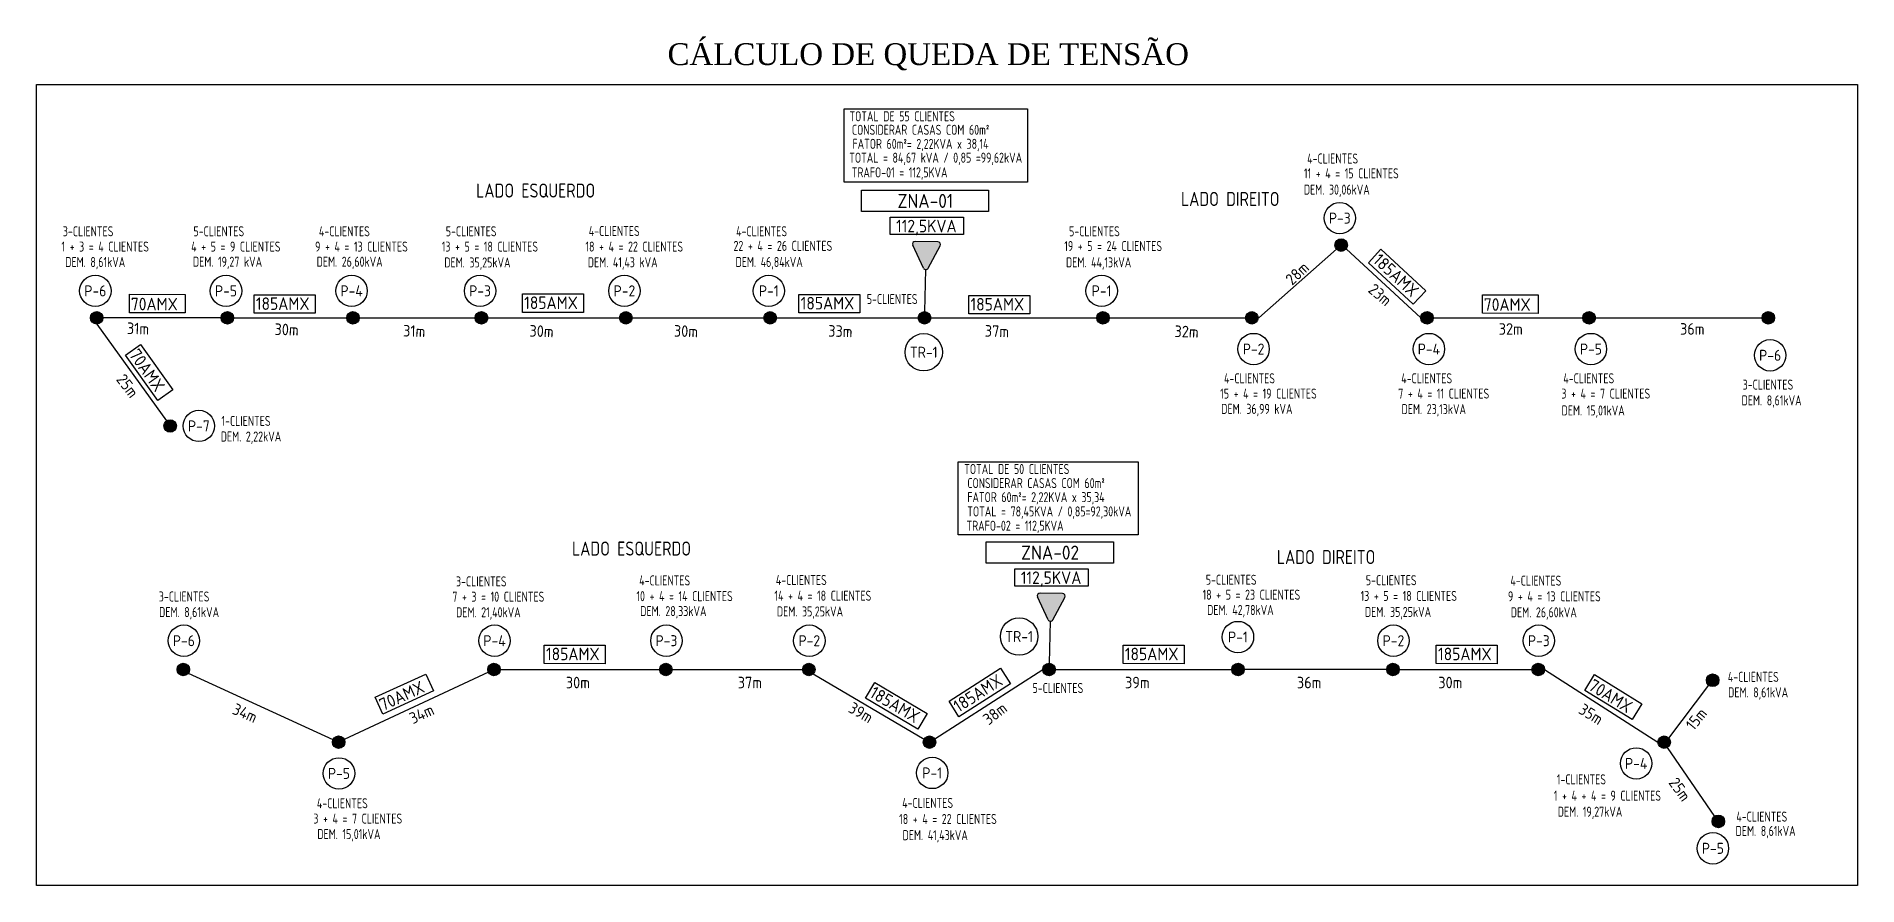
# Model space of a CAD drawing. Header units: millimetres. Extents: x 914 to 1954, y 1483 to 3495.
# Drawn here: x 914.1 to 1277.4, y 2144.6 to 2313.9 of the extents above; entities that cross this region are included whole.
import ezdxf
from ezdxf.enums import TextEntityAlignment as Align

# ---------------------------------------------------------------- set-up
doc = ezdxf.new("R2010")
doc.units = ezdxf.units.MM
doc.linetypes.add('DASHEDX2', pattern=[38.1, 25.4, -12.7])
for name, color, linetype in [('BTEXIST', 6, 'Continuous'), ('COTAS', 1, 'Continuous'), ('EQEXISTTXT', 2, 'Continuous'), ('HACHURA', 1, 'Continuous'), ('POSTE_EXISTENTE', 2, 'Continuous'), ('TOPOGRAFIA', 2, 'Continuous')]:
    doc.layers.add(name, color=color, linetype=linetype)
doc.styles.add('isocop', font='isocp.shx')
doc.styles.add('ROMANTIC', font='romantic.ttf', dxfattribs={"height": 3})

msp = doc.modelspace()

# ---------------------------------------------------------------- texts
at = {"layer": 'EQEXISTTXT', "color": 4, "style": 'isocop', "width": 0.8}
for s, p in [('TOTAL DE 55 CLIENTES', (1086.8, 2297.99)), ('CONSIDERAR CASAS COM 60m²', (1090.48, 2295.29)), ('FATOR 60m²= 2,22KVA x 38,14 ', (1090.92, 2292.49)), ('TOTAL = 84,67 kVA / 0,85 =99,62kVA ', (1093.95, 2289.73)), ('TRAFO-01 = 112,5KVA', (1086.3, 2286.8)), ('TOTAL DE 50 CLIENTES', (1109.66, 2227.66)), ('FATOR 60m²= 2,22KVA x 35,34 ', (1113.95, 2222.05)), ('CONSIDERAR CASAS COM 60m²', (1113.51, 2224.85)), ('TOTAL = 78,45KVA / 0,85=92,30kVA', (1116.15, 2219.2)), ('TRAFO-02 = 112,5KVA', (1109.32, 2216.35))]:
    msp.add_text(s, height=2, dxfattribs=at).set_placement(p, align=Align.MIDDLE_CENTER)
at = {"layer": 'EQEXISTTXT', "color": 3, "style": 'isocop', "width": 0.8}
for s, p in [('4-CLIENTES', (1172.66, 2289.56)), ('11 + 4 = 15 CLIENTES', (1176.39, 2286.61)), ('DEM. 30,06kVA', (1173.49, 2283.37)), ('3-CLIENTES', (924.45, 2275.06)), ('5-CLIENTES', (950.51, 2275.06)), ('4-CLIENTES', (975.56, 2275.06)), ('5-CLIENTES', (1000.84, 2275.06)), ('4-CLIENTES', (1029.37, 2275.12)), ('4-CLIENTES', (1058.77, 2275.06)), ('5-CLIENTES', (1125.15, 2275.06)), ('1 + 3 = 4 CLIENTES', (927.85, 2272.01)), ('4 + 5 = 9 CLIENTES', (953.91, 2272.01)), ('9 + 4 = 13 CLIENTES', (978.96, 2272.01)), ('13 + 5 = 18 CLIENTES', (1004.58, 2272.01)), ('18 + 4 = 22 CLIENTES', (1033.37, 2272.01)), ('22 + 4 = 26 CLIENTES', (1063.01, 2272.15)), ('19 + 5 = 24 CLIENTES', (1128.89, 2272.11)), ('DEM. 8,61kVA', (925.87, 2268.92)), ('DEM. 19,27 kVA', (952.25, 2268.99)), ('DEM. 26,60kVA', (976.61, 2268.99)), ('DEM. 35,25kVA', (1002.09, 2268.84)), ('DEM. 41,43 kVA', (1031.07, 2268.88)), ('DEM. 46,84kVA', (1060.28, 2268.94)), ('DEM. 44,13kVA', (1125.99, 2268.87)), ('5-CLIENTES', (1084.81, 2261.55)), ('4-CLIENTES', (1156.08, 2245.74)), ('4-CLIENTES', (1191.42, 2245.74)), ('4-CLIENTES', (1223.74, 2245.74)), ('3-CLIENTES', (1259.48, 2244.49)), ('15 + 4 = 19 CLIENTES', (1159.86, 2242.7)), ('7 + 4 = 11 CLIENTES', (1194.82, 2242.7)), ('3 + 4 = 7 CLIENTES', (1227.14, 2242.7)), ('DEM. 8,61kVA', (1260.21, 2241.34)), ('1-CLIENTES', (955.94, 2237.25)), ('DEM. 36,99 kVA', (1157.55, 2239.65)), ('DEM. 23,13kVA', (1192.84, 2239.6)), ('DEM. 15,01kVA', (1224.62, 2239.33)), ('DEM. 2,22kVA', (956.93, 2234.14)), ('3-CLIENTES', (1002.86, 2205.25)), ('4-CLIENTES', (1039.44, 2205.44)), ('4-CLIENTES', (1066.69, 2205.53)), ('5-CLIENTES', (1152.42, 2205.58)), ('5-CLIENTES', (1184.34, 2205.49)), ('4-CLIENTES', (1213.19, 2205.41)), ('3-CLIENTES', (943.59, 2202.24)), ('7 + 3 = 10 CLIENTES', (1006.26, 2202.2)), ('10 + 4 = 14 CLIENTES', (1043.41, 2202.31)), ('14 + 4 = 18 CLIENTES', (1070.99, 2202.4)), ('18 + 5 = 23 CLIENTES', (1156.46, 2202.6)), ('13 + 5 = 18 CLIENTES', (1187.84, 2202.36)), ('9 + 4 = 13 CLIENTES', (1216.88, 2202.28)), ('DEM. 8,61kVA', (944.59, 2199.13)), ('DEM. 21,40kVA', (1004.28, 2199.1)), ('DEM. 28,33kVA', (1041.17, 2199.33)), ('DEM. 35,25kVA', (1068.42, 2199.26)), ('DEM. 42,78kVA', (1154.27, 2199.55)), ('DEM. 35,25kVA', (1185.7, 2199.17)), ('DEM. 26,60kVA', (1214.78, 2199.09)), ('4-CLIENTES', (1256.56, 2186.22)), ('5-CLIENTES', (1117.86, 2184)), ('DEM. 8,61kVA', (1257.52, 2183.13)), ('1-CLIENTES', (1222.28, 2165.78)), ('4-CLIENTES', (975.15, 2161.02)), ('4-CLIENTES', (1091.89, 2161.09)), ('1 + 4 + 4 = 9 CLIENTES', (1227.46, 2162.53)), ('3 + 4 = 7 CLIENTES', (978.23, 2157.97)), ('18 + 4 = 22 CLIENTES', (1095.94, 2157.88)), ('DEM. 19,27kVA', (1224, 2159.33)), ('4-CLIENTES', (1258.25, 2158.36)), ('DEM. 15,01kVA', (976.46, 2154.87)), ('DEM. 41,43kVA', (1093.4, 2154.66)), ('DEM. 8,61kVA', (1259.02, 2155.5))]:
    msp.add_text(s, height=2, dxfattribs=at).set_placement(p, align=Align.MIDDLE_CENTER)
at = {"layer": 'EQEXISTTXT', "color": 5, "style": 'isocop', "width": 0.9}
for s, p in [('LADO ESQUERDO ', (1014.43, 2281.78)), ('LADO DIREITO', (1152.24, 2280.1)), ('LADO ESQUERDO ', (1033.55, 2210.4)), ('LADO DIREITO', (1171.36, 2208.71))]:
    msp.add_text(s, height=2.8, rotation=360, dxfattribs=at).set_placement(p, align=Align.CENTER)
at = {"layer": 'EQEXISTTXT', "color": 3, "style": 'isocop'}
for s, p in [('ZNA-01', (1091.43, 2279.71)), ('ZNA-02', (1116.31, 2209.59))]:
    msp.add_text(s, height=2.8, rotation=360, dxfattribs=at).set_placement(p, align=Align.CENTER)
at = {"layer": 'EQEXISTTXT', "style": 'isocop'}
for s, p in [('P-3', (1174.09, 2277.68)), ('P-6', (925.89, 2263.18)), ('P-5', (951.95, 2263.18)), ('P-4', (977, 2263.18)), ('P-3', (1002.62, 2263.18)), ('P-2', (1031.41, 2263.18)), ('P-1', (1060.21, 2263.18)), ('P-1', (1126.59, 2263.18)), ('TR-1', (1091.11, 2250.94)), ('P-2', (1156.9, 2251.58)), ('P-4', (1191.86, 2251.58)), ('P-5', (1224.18, 2251.58)), ('P-6', (1259.92, 2250.33)), ('P-7', (946.53, 2236.25)), ('P-6', (943.54, 2193.43)), ('P-4', (1005.5, 2193.43)), ('P-3', (1039.79, 2193.43)), ('P-2', (1068.29, 2193.43)), ('TR-1', (1110.13, 2194.26)), ('P-1', (1153.78, 2194.16)), ('P-2', (1184.79, 2193.43)), ('P-3', (1213.78, 2193.43)), ('P-4', (1233.2, 2168.96)), ('P-5', (974.48, 2166.97)), ('P-1', (1092.8, 2167.06)), ('P-5', (1248.5, 2152.03))]:
    msp.add_text(s, height=2.2, dxfattribs=at).set_placement(p, align=Align.MIDDLE_CENTER)
for p in [(1091.63, 2274.85), (1116.51, 2204.74)]:
    msp.add_text('112,5KVA', height=2.5, rotation=360, dxfattribs=at).set_placement(p, align=Align.CENTER)
for s, height, rotation, p in [('185AMX', 2.5, 317.3201, (1180.52, 2269)), ('28m', 2.3, 43.0621, (1164.59, 2264.16)), ('23m', 2.3, 319.6405, (1179.56, 2263.09)), ('70AMX', 2.5, 359.8198, (932.97, 2259.31)), ('185AMX', 2.5, 359.9908, (957.91, 2259.38)), ('185AMX', 2.5, 359.9908, (1011.42, 2259.56)), ('185AMX', 2.5, 359.9908, (1066.57, 2259.47)), ('185AMX', 2.5, 359.9908, (1100.44, 2259.26)), ('70AMX', 2.5, 359.8198, (1202.81, 2259.21)), ('31m', 2.3, 358.0846, (932.15, 2254.59)), ('30m', 2.3, 358.0846, (961.59, 2254.4)), ('31m', 2.3, 358.0846, (987.23, 2254.09)), ('30m', 2.3, 358.0846, (1012.44, 2254.07)), ('30m', 2.3, 358.0846, (1041.24, 2254.07)), ('33m', 2.3, 358.0846, (1072.02, 2254.07)), ('37m', 2.3, 358.0846, (1103.25, 2254.07)), ('32m', 2.3, 358.0846, (1141.09, 2253.99)), ('32m', 2.3, 359.9955, (1205.78, 2254.43)), ('36m', 2.3, 359.9955, (1241.94, 2254.44)), ('70AMX', 2.5, 305.4527, (932.47, 2250.44)), ('25m', 2.3, 306.94, (929.94, 2245.48)), ('185AMX', 2.5, 359.9908, (1015.77, 2189.53)), ('185AMX', 2.5, 359.9908, (1131.22, 2189.53)), ('185AMX', 2.5, 359.9908, (1193.68, 2189.53)), ('185AMX', 2.5, 32.6757, (1098.08, 2179.02)), ('70AMX', 2.5, 24.6576, (983.28, 2179.36)), ('30m', 2.3, 359.9955, (1019.72, 2183.94)), ('37m', 2.3, 359.9955, (1054.01, 2183.94)), ('185AMX', 2.5, 329.5217, (1080.12, 2182.34)), ('39m', 2.3, 359.9955, (1131.25, 2183.94)), ('36m', 2.3, 359.9955, (1165.53, 2183.94)), ('30m', 2.3, 359.9955, (1193.73, 2183.94)), ('70AMX', 2.5, 328.4675, (1223.45, 2183.8)), ('34m', 2.3, 336.5838, (953.01, 2178.93)), ('34m', 2.3, 25.0093, (989.21, 2176.74)), ('39m', 2.3, 330.3402, (1075.88, 2179.32)), ('38m', 2.3, 37.4256, (1104.05, 2176.49)), ('35m', 2.3, 328.3629, (1221.52, 2179.09)), ('15m', 2.3, 50.7118, (1244.68, 2175.36)), ('25m', 2.3, 305.7676, (1239.55, 2165.09))]:
    msp.add_text(s, height=height, rotation=rotation, dxfattribs=at).set_placement(p)
at = {"layer": 'TOPOGRAFIA', "color": 5, "linetype": 'Continuous', "style": 'ROMANTIC'}
msp.add_text('CÁLCULO DE QUEDA DE TENSÃO', height=4.3491, dxfattribs=at).set_placement((1040.01, 2308.2))

# ---------------------------------------------------------------- blocks, each defined once
blk = doc.blocks.new('A$C3E027413')
at = {"layer": 'EQEXISTTXT', "color": 3, "linetype": 'Continuous'}
for p, q in [((0, 6.03), (0, 0.62)), ((6.33, 3.88), (0.92, 6.59)), ((6.33, 2.74), (0.91, 0.05)), ((6.68, 3.23), (16.72, 3.23))]:
    blk.add_line(p, q, dxfattribs=at)
for centre, start, end in [((0.63, 6.03), 63.3007, 179.8657), ((0.63, 0.62), 179.8657, 296.4308), ((6.05, 3.31), 296.4308, 63.3007)]:
    blk.add_arc(centre, 0.633, start, end, dxfattribs=at)

# ---------------------------------------------------------------- hatches: boundary and pattern name
for points in [[(1089.41, 2273.04, 0.556002), (1088.92, 2272.29), (1091.06, 2267.72, 0.618684), (1092, 2267.7), (1094.37, 2272.15, 0.558457), (1093.92, 2272.93)], [(1114.3, 2202.93, 0.556002), (1113.81, 2202.17), (1115.94, 2197.61, 0.618684), (1116.89, 2197.58), (1119.26, 2202.04, 0.558457), (1118.8, 2202.82)]]:
    msp.add_hatch(color=3).paths.add_polyline_path(points)
at = {"layer": 'POSTE_EXISTENTE'}
for points in [[(1174.41, 2273.56, 1), (1174.32, 2271.06, 1)], [(926.11, 2256.56, 1), (926.2, 2259.06, 1)], [(952.17, 2256.56, 1), (952.26, 2259.06, 1)], [(977.22, 2256.56, 1), (977.31, 2259.06, 1)], [(1002.84, 2256.56, 1), (1002.93, 2259.06, 1)], [(1031.64, 2256.56, 1), (1031.73, 2259.06, 1)], [(1060.43, 2256.56, 1), (1060.52, 2259.06, 1)], [(1091.21, 2256.56, 1), (1091.3, 2259.06, 1)], [(1126.81, 2256.56, 1), (1126.9, 2259.06, 1)], [(1156.49, 2256.56, 1), (1156.58, 2259.06, 1)], [(1191.45, 2256.56, 1), (1191.54, 2259.06, 1)], [(1223.77, 2256.56, 1), (1223.86, 2259.06, 1)], [(1259.5, 2256.56, 1), (1259.59, 2259.06, 1)], [(940.76, 2234.99, 1), (940.84, 2237.49, 1)], [(943.39, 2188.94, -1), (943.47, 2186.44, -1)], [(1005.43, 2188.94, 1), (1005.35, 2186.44, 1)], [(1039.72, 2188.94, 1), (1039.63, 2186.44, 1)], [(1068.23, 2188.94, 1), (1068.14, 2186.44, 1)], [(1116.15, 2188.94, 1), (1116.07, 2186.45, 1)], [(1153.83, 2188.94, 1), (1153.75, 2186.45, 1)], [(1184.73, 2188.94, 1), (1184.64, 2186.45, 1)], [(1213.72, 2188.94, 1), (1213.63, 2186.44, 1)], [(1248.4, 2184.29, 1), (1248.49, 2186.79, 1)], [(973.91, 2174.34, 1), (974.91, 2172.05, 1)], [(1092.3, 2174.44, 1), (1092.21, 2171.94, 1)], [(1238.74, 2171.94, 1), (1238.82, 2174.44, 1)], [(1249.54, 2156.15, 1), (1249.63, 2158.65, 1)]]:
    msp.add_hatch(color=256, dxfattribs=at).paths.add_polyline_path(points)

# ---------------------------------------------------------------- linework, layer by layer
at = {"layer": 'BTEXIST', "linetype": 'DASHEDX2', "ltscale": 5}
for p, q in [((1157.92, 2257.81), (1173.42, 2271.48)), ((1175.35, 2271.54), (1190.24, 2257.81)), ((926.16, 2256.56), (940.07, 2237.26)), ((950.97, 2257.81), (927.41, 2257.81)), ((953.47, 2257.81), (976.02, 2257.81)), ((978.52, 2257.81), (1030.43, 2257.81)), ((1032.93, 2257.81), (1059.22, 2257.81)), ((1061.72, 2257.81), (1090, 2257.81)), ((1092.5, 2257.81), (1125.61, 2257.81)), ((1128.11, 2257.81), (1155.29, 2257.81)), ((1192.74, 2257.81), (1222.56, 2257.81)), ((1225.06, 2257.81), (1258.3, 2257.81)), ((944.42, 2186.93), (973.27, 2173.71)), ((1004.27, 2187.13), (975.54, 2173.72)), ((1006.64, 2187.69), (1038.43, 2187.69)), ((1040.93, 2187.69), (1066.93, 2187.69)), ((1069.08, 2186.83), (1091.18, 2173.83)), ((1093.31, 2173.87), (1114.86, 2187.69)), ((1117.36, 2187.69), (1152.54, 2187.69)), ((1183.44, 2187.69), (1155.04, 2187.69)), ((1185.94, 2187.7), (1212.42, 2187.69)), ((1214.92, 2187.69), (1237.53, 2173.19)), ((1239.73, 2174), (1247.7, 2184.55)), ((1239.4, 2172.11), (1248.84, 2158.4))]:
    msp.add_line(p, q, dxfattribs=at)
at = {"layer": 'COTAS'}
for points in [[(1104.05, 2279.01), (1078.67, 2279.01), (1078.67, 2283.24), (1104.05, 2283.24)], [(1084.38, 2277.9), (1099.02, 2277.9), (1099.02, 2274.39), (1084.38, 2274.39)], [(1128.93, 2208.9), (1103.55, 2208.9), (1103.55, 2213.13), (1128.93, 2213.13)], [(1109.27, 2207.79), (1123.9, 2207.79), (1123.9, 2204.28), (1109.27, 2204.28)]]:
    msp.add_lwpolyline(points, close=True, dxfattribs=at)
for centre, radius in [((1174.09, 2277.68), 3.13), ((925.89, 2263.18), 3.13), ((951.95, 2263.18), 3.13), ((977, 2263.18), 3.13), ((1002.62, 2263.18), 3.13), ((1031.41, 2263.18), 3.13), ((1060.21, 2263.18), 3.13), ((1126.59, 2263.18), 3.13), ((1091.11, 2250.94), 3.73), ((1156.9, 2251.58), 3.13), ((1191.86, 2251.58), 3.13), ((1224.18, 2251.58), 3.13), ((1259.92, 2250.33), 3.13), ((946.53, 2236.25), 3.13), ((1110.13, 2194.26), 3.73), ((943.54, 2193.43), 3.13), ((1005.5, 2193.43), 3.13), ((1039.79, 2193.43), 3.13), ((1068.29, 2193.43), 3.13), ((1153.78, 2194.16), 3.13), ((1184.79, 2193.43), 3.13), ((1213.78, 2193.43), 3.13), ((1233.2, 2168.96), 3.13), ((974.48, 2166.97), 3.13), ((1092.8, 2167.06), 3.13), ((1248.5, 2152.03), 3.13)]:
    msp.add_circle(centre, radius, dxfattribs=at)
at = {"layer": 'HACHURA'}
for points in [[(1182.29, 2271.46), (1191.23, 2263.21), (1188.74, 2260.5), (1179.79, 2268.75)], [(932.7, 2262.49), (943.79, 2262.46), (943.78, 2258.78), (932.68, 2258.81)], [(957.55, 2262.38), (969.72, 2262.38), (969.71, 2258.7), (957.55, 2258.7)], [(1011.05, 2262.56), (1023.22, 2262.56), (1023.22, 2258.88), (1011.05, 2258.89)], [(1066.2, 2262.48), (1078.37, 2262.48), (1078.37, 2258.8), (1066.2, 2258.8)], [(1100.08, 2262.26), (1112.25, 2262.26), (1112.25, 2258.58), (1100.08, 2258.59)], [(1202.54, 2262.39), (1213.64, 2262.36), (1213.62, 2258.68), (1202.53, 2258.71)], [(934.9, 2252.51), (941.33, 2243.47), (938.33, 2241.34), (931.9, 2250.38)], [(1015.4, 2192.53), (1027.57, 2192.53), (1027.57, 2188.85), (1015.4, 2188.86)], [(1130.85, 2192.54), (1143.02, 2192.53), (1143.02, 2188.85), (1130.85, 2188.86)], [(1193.31, 2192.54), (1205.48, 2192.53), (1205.48, 2188.85), (1193.31, 2188.86)], [(981.7, 2182.14), (991.78, 2186.77), (993.31, 2183.42), (983.23, 2178.8)], [(1096.15, 2181.35), (1106.39, 2187.92), (1108.38, 2184.83), (1098.14, 2178.26)], [(1224.88, 2186.66), (1234.33, 2180.85), (1232.41, 2177.72), (1222.95, 2183.52)], [(1081.33, 2185.11), (1091.81, 2178.94), (1089.95, 2175.77), (1079.46, 2181.94)]]:
    msp.add_lwpolyline(points, close=True, dxfattribs=at)
at = {"layer": 'POSTE_EXISTENTE'}
for centre in [(1174.36, 2272.31), (926.16, 2257.81), (952.22, 2257.81), (977.27, 2257.81), (1002.89, 2257.81), (1031.68, 2257.81), (1060.47, 2257.81), (1091.25, 2257.81), (1126.86, 2257.81), (1156.54, 2257.81), (1191.49, 2257.81), (1223.81, 2257.81), (1259.55, 2257.81), (940.8, 2236.24), (943.43, 2187.69), (1005.39, 2187.69), (1039.68, 2187.69), (1068.18, 2187.69), (1116.11, 2187.69), (1153.79, 2187.69), (1184.69, 2187.69), (1213.67, 2187.69), (1248.45, 2185.54), (974.41, 2173.19), (1092.26, 2173.19), (1238.78, 2173.19), (1249.59, 2157.4)]:
    msp.add_circle(centre, 1.25, dxfattribs=at)
at = {"layer": 'TOPOGRAFIA', "color": 4, "flags": 128}
msp.add_lwpolyline([(914.14, 2304.31), (1277.36, 2304.31), (1277.36, 2144.61), (914.14, 2144.61)], close=True, dxfattribs=at)
at = {"layer": 'TOPOGRAFIA', "color": 1}
for points in [[(1075.27, 2299.47), (1111.83, 2299.47), (1111.83, 2284.87), (1075.27, 2284.87)], [(1097.95, 2229.1), (1133.85, 2229.1), (1133.85, 2214.51), (1097.95, 2214.51)]]:
    msp.add_lwpolyline(points, close=True, dxfattribs=at)

# ---------------------------------------------------------------- block references
at = {"layer": 'BTEXIST', "xscale": 0.8333333333334915, "yscale": 0.8333333333334915, "zscale": 0.8333333333334915, "rotation": 268.6250549426989}
for p in [(1088.9, 2273.05), (1113.78, 2202.94)]:
    msp.add_blockref('A$C3E027413', p, dxfattribs=at)

msp.set_redraw_order([(e.dxf.handle, doc.entitydb.next_handle()) for e in msp.query("TEXT MTEXT ATTDEF DIMENSION ARC_DIMENSION")])  # texts and dimensions are drawn at this point

doc.saveas('drawing.dxf')
